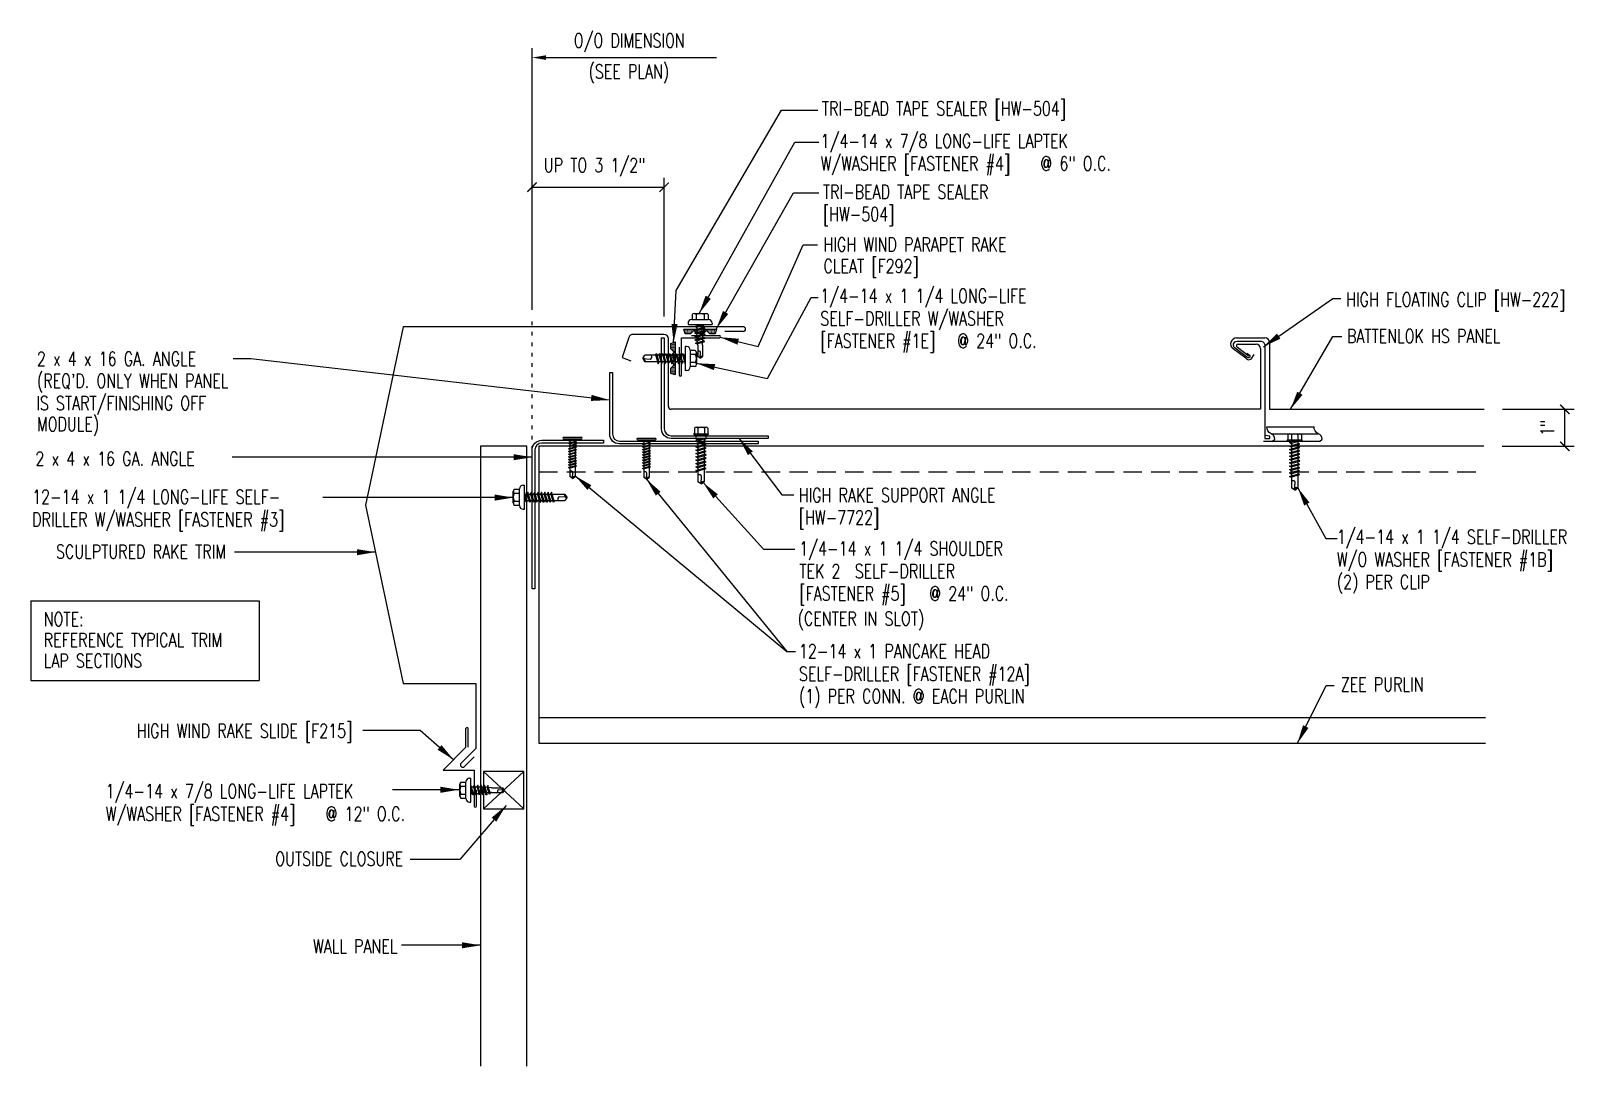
# Model space of a CAD drawing. Header units: inches. Extents: x 3.7 to 45.3, y 11.3 to 39.2.
import ezdxf
from ezdxf.enums import TextEntityAlignment as Align

# ---------------------------------------------------------------- set-up
doc = ezdxf.new("R2010")
doc.units = ezdxf.units.IN
doc.header["$MEASUREMENT"] = 0
doc.linetypes.add('ACAD_ISO07W100', pattern=[3, 0, -3])
doc.linetypes.add('HIDDEN', pattern=[0.375, 0.25, -0.125])
for name, color, linetype in [('clip', 5, 'Continuous'), ('CLO', 3, 'Continuous'), ('DIM', 2, 'Continuous'), ('FASTENER', 9, 'Continuous'), ('PANEL', 11, 'Continuous'), ('STLA', 10, 'Continuous'), ('TAPE', 8, 'Continuous'), ('TEXT', 2, 'Continuous'), ('TRIM', 6, 'Continuous')]:
    doc.layers.add(name, color=color, linetype=linetype)
doc.styles.add('TEXT1', font='ROMANS.shx', dxfattribs={"width": 0.75, "height": 0.375})
doc.dimstyles.new('DETAIL', dxfattribs={"dimscale": 4, "dimtxt": 0.375, "dimasz": 0.0625, "dimexe": 0.0625, "dimexo": 0.125, "dimgap": 0.0625, "dimtad": 1, "dimdec": 4, "dimzin": 3, "dimdsep": 46, "dimlunit": 4, "dimtxsty": 'TEXT1', "dimblk": 'ARCHTICK', "dimcen": 0.0625, "dimclrd": 7, "dimclre": 7, "dimclrt": 2, "dimadec": 0, "dimazin": 0, "dimtfac": 0.59375, "dimtdec": 4, "dimtmove": 0, "dimatfit": 3, "dimfxl": 0, "dimfrac": 2, "dimtolj": 1, "dimtzin": 3, "dimarcsym": 0})
doc.dimstyles.new('DETAIL$7', dxfattribs={"dimscale": 4, "dimtxt": 0.375, "dimasz": 0.125, "dimexe": 0.0625, "dimexo": 0.125, "dimgap": 0.0625, "dimtad": 1, "dimdec": 4, "dimzin": 3, "dimdsep": 46, "dimlunit": 4, "dimtxsty": 'TEXT1', "dimblk": 'ARCHTICK', "dimcen": 0.0625, "dimclrd": 7, "dimclre": 7, "dimclrt": 2, "dimadec": 0, "dimazin": 0, "dimtfac": 0.59375, "dimtdec": 4, "dimtmove": 2, "dimatfit": 3, "dimfxl": 0, "dimfrac": 2, "dimtolj": 1, "dimtzin": 3, "dimarcsym": 0})
doc.dimstyles.new('DETAIL$7$7', dxfattribs={"dimscale": 4, "dimtxt": 0.375, "dimasz": 0.125, "dimexe": 0.0625, "dimexo": 0.125, "dimgap": 0.0625, "dimtad": 1, "dimdec": 4, "dimzin": 3, "dimdsep": 46, "dimlunit": 4, "dimtxsty": 'TEXT1', "dimblk": 'ARCHTICK', "dimcen": 0.0625, "dimclrd": 7, "dimclre": 7, "dimclrt": 2, "dimadec": 0, "dimazin": 0, "dimtfac": 0.59375, "dimtdec": 4, "dimtmove": 2, "dimatfit": 3, "dimfxl": 0, "dimfrac": 2, "dimtolj": 1, "dimtzin": 3, "dimarcsym": 0})

msp = doc.modelspace()

# ---------------------------------------------------------------- texts
at = {"color": 2, "style": 'TEXT1', "width": 0.75}
msp.add_text('UP TO 3 1/2"', height=0.375, dxfattribs=at).set_placement((17.51649, 35.36026))
at = {"layer": 'TEXT', "style": 'TEXT1', "width": 0.75}
for s, p in [('TRI-BEAD TAPE SEALER [HW-504]', (25.00795, 36.88076)), ('TRI-BEAD TAPE SEALER', (25.03689, 34.63844)), ('[HW-504]', (25.03689, 34.03844)), ('HIGH WIND PARAPET RAKE', (25.05261, 33.22192)), ('CLEAT [F292]', (25.05261, 32.64003)), ('HIGH FLOATING CLIP [HW-222]', (39.13972, 31.73937)), ('BATTENLOK HS PANEL', (39.16103, 30.75396)), ('2 x 4 x 16 GA. ANGLE', (3.85538, 30.14217)), ("(REQ'D. ONLY WHEN PANEL", (3.85538, 29.54621)), ('IS START/FINISHING OFF', (3.83701, 28.947)), ('MODULE)', (3.85538, 28.37786)), ('2 x 4 x 16 GA. ANGLE', (3.81367, 27.45053)), ('HIGH RAKE SUPPORT ANGLE', (24.38562, 26.46521)), ('[HW-7722]', (24.38562, 25.86521)), ('1/4-14 x 1 1/4 SELF-DRILLER', (38.88712, 25.34317)), ('W/O WASHER [FASTENER #1B]', (38.88712, 24.73603)), ('(2) PER CLIP', (38.88712, 24.12889)), ('(CENTER IN SLOT)', (24.35646, 23.14095)), ('ZEE PURLIN', (38.99361, 21.36918))]:
    msp.add_text(s, height=0.375, dxfattribs=at).set_placement(p)
for s, p in [('SCULPTURED RAKE TRIM', (8.94912, 24.94591)), ('HIGH WIND RAKE SLIDE [F215]', (12.3556, 20.11665)), ('OUTSIDE CLOSURE', (13.72417, 16.66911)), ('WALL PANEL', (13.57104, 14.31374))]:
    msp.add_text(s, height=0.375, dxfattribs=at).set_placement(p, align=Align.RIGHT)
at = {"layer": 'TRIM', "color": 2, "style": 'TEXT1', "width": 0.75}
for s, p in [('O/O DIMENSION', (18.32296, 38.71543)), ('(SEE PLAN)', (18.72214, 37.88198))]:
    msp.add_text(s, height=0.375, dxfattribs=at).set_placement(p)

# ---------------------------------------------------------------- blocks, each defined once
blk = doc.blocks.new('*X2')
at = {"color": 0}
for p, q in [((-0.434, 0.135), (-0.434, 0.135)), ((-0.434, 0.123), (-0.434, 0.123)), ((-0.422, 0.141), (-0.422, 0.141)), ((-0.422, 0.129), (-0.422, 0.129)), ((-0.422, 0.117), (-0.422, 0.117)), ((-0.422, 0.105), (-0.422, 0.105)), ((-0.422, 0.094), (-0.422, 0.094)), ((-0.422, 0.082), (-0.422, 0.082)), ((-0.41, 0.135), (-0.41, 0.135)), ((-0.41, 0.123), (-0.41, 0.123)), ((-0.41, 0.111), (-0.41, 0.111)), ((-0.41, 0.1), (-0.41, 0.1)), ((-0.41, 0.088), (-0.41, 0.088)), ((-0.41, 0.076), (-0.41, 0.076)), ((-0.41, 0.064), (-0.41, 0.064)), ((-0.41, 0.053), (-0.41, 0.053)), ((-0.41, 0.041), (-0.41, 0.041)), ((-0.398, 0.141), (-0.398, 0.141)), ((-0.398, 0.129), (-0.398, 0.129)), ((-0.398, 0.117), (-0.398, 0.117)), ((-0.398, 0.105), (-0.398, 0.105)), ((-0.398, 0.094), (-0.398, 0.094)), ((-0.398, 0.082), (-0.398, 0.082)), ((-0.398, 0.07), (-0.398, 0.07)), ((-0.398, 0.059), (-0.398, 0.059)), ((-0.398, 0.047), (-0.398, 0.047)), ((-0.398, 0.035), (-0.398, 0.035)), ((-0.398, 0.023), (-0.398, 0.023)), ((-0.387, 0.135), (-0.387, 0.135)), ((-0.387, 0.123), (-0.387, 0.123)), ((-0.387, 0.111), (-0.387, 0.111)), ((-0.387, 0.1), (-0.387, 0.1)), ((-0.387, 0.088), (-0.387, 0.088)), ((-0.387, 0.076), (-0.387, 0.076)), ((-0.387, 0.064), (-0.387, 0.064)), ((-0.387, 0.053), (-0.387, 0.053)), ((-0.387, 0.041), (-0.387, 0.041)), ((-0.387, 0.029), (-0.387, 0.029)), ((-0.375, 0.141), (-0.375, 0.141)), ((-0.375, 0.129), (-0.375, 0.129)), ((-0.375, 0.117), (-0.375, 0.117)), ((-0.375, 0.105), (-0.375, 0.105)), ((-0.375, 0.094), (-0.375, 0.094)), ((-0.375, 0.082), (-0.375, 0.082)), ((-0.375, 0.07), (-0.375, 0.07)), ((-0.375, 0.059), (-0.375, 0.059)), ((-0.375, 0.047), (-0.375, 0.047)), ((-0.375, 0.035), (-0.375, 0.035)), ((-0.375, 0.023), (-0.375, 0.023)), ((-0.363, 0.135), (-0.363, 0.135)), ((-0.363, 0.123), (-0.363, 0.123)), ((-0.363, 0.111), (-0.363, 0.111)), ((-0.363, 0.1), (-0.363, 0.1)), ((-0.363, 0.088), (-0.363, 0.088)), ((-0.363, 0.076), (-0.363, 0.076)), ((-0.363, 0.064), (-0.363, 0.064)), ((-0.363, 0.053), (-0.363, 0.053)), ((-0.363, 0.041), (-0.363, 0.041)), ((-0.363, 0.029), (-0.363, 0.029)), ((-0.352, 0.141), (-0.352, 0.141)), ((-0.352, 0.129), (-0.352, 0.129)), ((-0.352, 0.117), (-0.352, 0.117)), ((-0.352, 0.105), (-0.352, 0.105)), ((-0.352, 0.094), (-0.352, 0.094)), ((-0.352, 0.082), (-0.352, 0.082)), ((-0.352, 0.07), (-0.352, 0.07)), ((-0.352, 0.059), (-0.352, 0.059)), ((-0.352, 0.047), (-0.352, 0.047)), ((-0.352, 0.035), (-0.352, 0.035)), ((-0.352, 0.023), (-0.352, 0.023)), ((-0.34, 0.135), (-0.34, 0.135)), ((-0.34, 0.123), (-0.34, 0.123)), ((-0.34, 0.111), (-0.34, 0.111)), ((-0.34, 0.1), (-0.34, 0.1)), ((-0.34, 0.088), (-0.34, 0.088)), ((-0.34, 0.076), (-0.34, 0.076)), ((-0.34, 0.064), (-0.34, 0.064)), ((-0.34, 0.053), (-0.34, 0.053)), ((-0.34, 0.041), (-0.34, 0.041)), ((-0.34, 0.029), (-0.34, 0.029)), ((-0.328, 0.141), (-0.328, 0.141)), ((-0.328, 0.129), (-0.328, 0.129)), ((-0.328, 0.117), (-0.328, 0.117)), ((-0.328, 0.105), (-0.328, 0.105)), ((-0.328, 0.094), (-0.328, 0.094)), ((-0.328, 0.082), (-0.328, 0.082)), ((-0.328, 0.07), (-0.328, 0.07)), ((-0.328, 0.059), (-0.328, 0.059)), ((-0.328, 0.047), (-0.328, 0.047)), ((-0.328, 0.035), (-0.328, 0.035)), ((-0.328, 0.023), (-0.328, 0.023)), ((-0.316, 0.135), (-0.316, 0.135)), ((-0.316, 0.123), (-0.316, 0.123)), ((-0.316, 0.111), (-0.316, 0.111)), ((-0.316, 0.1), (-0.316, 0.1)), ((-0.316, 0.088), (-0.316, 0.088)), ((-0.316, 0.076), (-0.316, 0.076)), ((-0.316, 0.064), (-0.316, 0.064)), ((-0.316, 0.053), (-0.316, 0.053)), ((-0.316, 0.041), (-0.316, 0.041)), ((-0.316, 0.029), (-0.316, 0.029)), ((-0.305, 0.141), (-0.305, 0.141)), ((-0.305, 0.129), (-0.305, 0.129)), ((-0.305, 0.117), (-0.305, 0.117)), ((-0.305, 0.105), (-0.305, 0.105)), ((-0.305, 0.094), (-0.305, 0.094)), ((-0.305, 0.082), (-0.305, 0.082)), ((-0.305, 0.07), (-0.305, 0.07)), ((-0.305, 0.059), (-0.305, 0.059)), ((-0.305, 0.047), (-0.305, 0.047)), ((-0.305, 0.035), (-0.305, 0.035)), ((-0.305, 0.023), (-0.305, 0.023)), ((-0.293, 0.135), (-0.293, 0.135)), ((-0.293, 0.123), (-0.293, 0.123)), ((-0.293, 0.111), (-0.293, 0.111)), ((-0.293, 0.1), (-0.293, 0.1)), ((-0.293, 0.088), (-0.293, 0.088)), ((-0.293, 0.076), (-0.293, 0.076)), ((-0.293, 0.064), (-0.293, 0.064)), ((-0.293, 0.053), (-0.293, 0.053)), ((-0.293, 0.041), (-0.293, 0.041)), ((-0.293, 0.029), (-0.293, 0.029)), ((-0.281, 0.141), (-0.281, 0.141)), ((-0.281, 0.129), (-0.281, 0.129)), ((-0.281, 0.117), (-0.281, 0.117)), ((-0.281, 0.105), (-0.281, 0.105)), ((-0.281, 0.094), (-0.281, 0.094)), ((-0.281, 0.082), (-0.281, 0.082)), ((-0.281, 0.07), (-0.281, 0.07)), ((-0.281, 0.059), (-0.281, 0.059)), ((-0.281, 0.047), (-0.281, 0.047)), ((-0.281, 0.035), (-0.281, 0.035)), ((-0.281, 0.023), (-0.281, 0.023)), ((-0.27, 0.135), (-0.27, 0.135)), ((-0.27, 0.123), (-0.27, 0.123)), ((-0.27, 0.111), (-0.27, 0.111)), ((-0.27, 0.1), (-0.27, 0.1)), ((-0.27, 0.088), (-0.27, 0.088)), ((-0.27, 0.076), (-0.27, 0.076)), ((-0.27, 0.064), (-0.27, 0.064)), ((-0.27, 0.053), (-0.27, 0.053)), ((-0.27, 0.041), (-0.27, 0.041)), ((-0.27, 0.029), (-0.27, 0.029)), ((-0.258, 0.141), (-0.258, 0.141)), ((-0.258, 0.129), (-0.258, 0.129)), ((-0.258, 0.117), (-0.258, 0.117)), ((-0.258, 0.105), (-0.258, 0.105)), ((-0.258, 0.094), (-0.258, 0.094)), ((-0.258, 0.082), (-0.258, 0.082)), ((-0.258, 0.07), (-0.258, 0.07)), ((-0.258, 0.059), (-0.258, 0.059)), ((-0.258, 0.047), (-0.258, 0.047)), ((-0.258, 0.035), (-0.258, 0.035)), ((-0.258, 0.023), (-0.258, 0.023)), ((-0.246, 0.135), (-0.246, 0.135)), ((-0.246, 0.123), (-0.246, 0.123)), ((-0.246, 0.111), (-0.246, 0.111)), ((-0.246, 0.1), (-0.246, 0.1)), ((-0.246, 0.088), (-0.246, 0.088)), ((-0.246, 0.076), (-0.246, 0.076)), ((-0.246, 0.064), (-0.246, 0.064)), ((-0.246, 0.053), (-0.246, 0.053)), ((-0.246, 0.041), (-0.246, 0.041)), ((-0.234, 0.141), (-0.234, 0.141)), ((-0.234, 0.129), (-0.234, 0.129)), ((-0.234, 0.117), (-0.234, 0.117)), ((-0.234, 0.105), (-0.234, 0.105)), ((-0.234, 0.094), (-0.234, 0.094)), ((-0.234, 0.082), (-0.234, 0.082)), ((-0.234, 0.07), (-0.234, 0.07)), ((-0.234, 0.059), (-0.234, 0.059)), ((-0.234, 0.047), (-0.234, 0.047)), ((-0.223, 0.135), (-0.223, 0.135)), ((-0.223, 0.123), (-0.223, 0.123)), ((-0.223, 0.111), (-0.223, 0.111)), ((-0.223, 0.1), (-0.223, 0.1)), ((-0.223, 0.088), (-0.223, 0.088)), ((-0.223, 0.076), (-0.223, 0.076)), ((-0.223, 0.064), (-0.223, 0.064)), ((-0.211, 0.141), (-0.211, 0.141)), ((-0.211, 0.129), (-0.211, 0.129)), ((-0.211, 0.117), (-0.211, 0.117)), ((-0.211, 0.105), (-0.211, 0.105)), ((-0.211, 0.094), (-0.211, 0.094)), ((-0.211, 0.082), (-0.211, 0.082)), ((-0.211, 0.07), (-0.211, 0.07)), ((-0.199, 0.135), (-0.199, 0.135)), ((-0.199, 0.123), (-0.199, 0.123)), ((-0.199, 0.111), (-0.199, 0.111)), ((-0.199, 0.1), (-0.199, 0.1)), ((-0.199, 0.088), (-0.199, 0.088)), ((-0.188, 0.141), (-0.188, 0.141)), ((-0.188, 0.129), (-0.188, 0.129)), ((-0.188, 0.117), (-0.188, 0.117)), ((-0.188, 0.105), (-0.188, 0.105)), ((-0.188, 0.094), (-0.188, 0.094)), ((-0.176, 0.135), (-0.176, 0.135)), ((-0.176, 0.123), (-0.176, 0.123)), ((-0.176, 0.111), (-0.176, 0.111)), ((-0.164, 0.141), (-0.164, 0.141)), ((-0.164, 0.129), (-0.164, 0.129)), ((-0.164, 0.117), (-0.164, 0.117)), ((-0.164, 0.105), (-0.164, 0.105)), ((-0.152, 0.135), (-0.152, 0.135)), ((-0.152, 0.123), (-0.152, 0.123)), ((-0.152, 0.111), (-0.152, 0.111)), ((-0.152, 0.1), (-0.152, 0.1)), ((-0.141, 0.141), (-0.141, 0.141)), ((-0.141, 0.129), (-0.141, 0.129)), ((-0.141, 0.117), (-0.141, 0.117)), ((-0.141, 0.105), (-0.141, 0.105)), ((-0.141, 0.094), (-0.141, 0.094)), ((-0.141, 0.082), (-0.141, 0.082)), ((-0.129, 0.135), (-0.129, 0.135)), ((-0.129, 0.123), (-0.129, 0.123)), ((-0.129, 0.111), (-0.129, 0.111)), ((-0.129, 0.1), (-0.129, 0.1)), ((-0.129, 0.088), (-0.129, 0.088)), ((-0.129, 0.076), (-0.129, 0.076)), ((-0.117, 0.141), (-0.117, 0.141)), ((-0.117, 0.129), (-0.117, 0.129)), ((-0.117, 0.117), (-0.117, 0.117)), ((-0.117, 0.105), (-0.117, 0.105)), ((-0.117, 0.094), (-0.117, 0.094)), ((-0.117, 0.082), (-0.117, 0.082)), ((-0.117, 0.07), (-0.117, 0.07)), ((-0.117, 0.059), (-0.117, 0.059)), ((-0.105, 0.135), (-0.105, 0.135)), ((-0.105, 0.123), (-0.105, 0.123)), ((-0.105, 0.111), (-0.105, 0.111)), ((-0.105, 0.1), (-0.105, 0.1)), ((-0.105, 0.088), (-0.105, 0.088)), ((-0.105, 0.076), (-0.105, 0.076)), ((-0.105, 0.064), (-0.105, 0.064)), ((-0.105, 0.053), (-0.105, 0.053)), ((-0.094, 0.141), (-0.094, 0.141)), ((-0.094, 0.129), (-0.094, 0.129)), ((-0.094, 0.117), (-0.094, 0.117)), ((-0.094, 0.105), (-0.094, 0.105)), ((-0.094, 0.094), (-0.094, 0.094)), ((-0.094, 0.082), (-0.094, 0.082)), ((-0.094, 0.07), (-0.094, 0.07)), ((-0.094, 0.059), (-0.094, 0.059)), ((-0.094, 0.047), (-0.094, 0.047)), ((-0.094, 0.035), (-0.094, 0.035)), ((-0.082, 0.135), (-0.082, 0.135)), ((-0.082, 0.123), (-0.082, 0.123)), ((-0.082, 0.111), (-0.082, 0.111)), ((-0.082, 0.1), (-0.082, 0.1)), ((-0.082, 0.088), (-0.082, 0.088)), ((-0.082, 0.076), (-0.082, 0.076)), ((-0.082, 0.064), (-0.082, 0.064)), ((-0.082, 0.053), (-0.082, 0.053)), ((-0.082, 0.041), (-0.082, 0.041)), ((-0.082, 0.029), (-0.082, 0.029)), ((-0.07, 0.141), (-0.07, 0.141)), ((-0.07, 0.129), (-0.07, 0.129)), ((-0.07, 0.117), (-0.07, 0.117)), ((-0.07, 0.105), (-0.07, 0.105)), ((-0.07, 0.094), (-0.07, 0.094)), ((-0.07, 0.082), (-0.07, 0.082)), ((-0.07, 0.07), (-0.07, 0.07)), ((-0.07, 0.059), (-0.07, 0.059)), ((-0.07, 0.047), (-0.07, 0.047)), ((-0.07, 0.035), (-0.07, 0.035)), ((-0.07, 0.023), (-0.07, 0.023)), ((-0.059, 0.135), (-0.059, 0.135)), ((-0.059, 0.123), (-0.059, 0.123)), ((-0.059, 0.111), (-0.059, 0.111)), ((-0.059, 0.1), (-0.059, 0.1)), ((-0.059, 0.088), (-0.059, 0.088)), ((-0.059, 0.076), (-0.059, 0.076)), ((-0.059, 0.064), (-0.059, 0.064)), ((-0.059, 0.053), (-0.059, 0.053)), ((-0.059, 0.041), (-0.059, 0.041)), ((-0.059, 0.029), (-0.059, 0.029)), ((-0.047, 0.141), (-0.047, 0.141)), ((-0.047, 0.129), (-0.047, 0.129)), ((-0.047, 0.117), (-0.047, 0.117)), ((-0.047, 0.105), (-0.047, 0.105)), ((-0.047, 0.094), (-0.047, 0.094)), ((-0.047, 0.082), (-0.047, 0.082)), ((-0.047, 0.07), (-0.047, 0.07)), ((-0.047, 0.059), (-0.047, 0.059)), ((-0.047, 0.047), (-0.047, 0.047)), ((-0.047, 0.035), (-0.047, 0.035)), ((-0.047, 0.023), (-0.047, 0.023)), ((-0.035, 0.135), (-0.035, 0.135)), ((-0.035, 0.123), (-0.035, 0.123)), ((-0.035, 0.111), (-0.035, 0.111)), ((-0.035, 0.1), (-0.035, 0.1)), ((-0.035, 0.088), (-0.035, 0.088)), ((-0.035, 0.076), (-0.035, 0.076)), ((-0.035, 0.064), (-0.035, 0.064)), ((-0.035, 0.053), (-0.035, 0.053)), ((-0.035, 0.041), (-0.035, 0.041)), ((-0.035, 0.029), (-0.035, 0.029)), ((-0.023, 0.141), (-0.023, 0.141)), ((-0.023, 0.129), (-0.023, 0.129)), ((-0.023, 0.117), (-0.023, 0.117)), ((-0.023, 0.105), (-0.023, 0.105)), ((-0.023, 0.094), (-0.023, 0.094)), ((-0.023, 0.082), (-0.023, 0.082)), ((-0.023, 0.07), (-0.023, 0.07)), ((-0.023, 0.059), (-0.023, 0.059)), ((-0.023, 0.047), (-0.023, 0.047)), ((-0.023, 0.035), (-0.023, 0.035)), ((-0.023, 0.023), (-0.023, 0.023)), ((-0.012, 0.135), (-0.012, 0.135)), ((-0.012, 0.123), (-0.012, 0.123)), ((-0.012, 0.111), (-0.012, 0.111)), ((-0.012, 0.1), (-0.012, 0.1)), ((-0.012, 0.088), (-0.012, 0.088)), ((-0.012, 0.076), (-0.012, 0.076)), ((-0.012, 0.064), (-0.012, 0.064)), ((-0.012, 0.053), (-0.012, 0.053)), ((-0.012, 0.041), (-0.012, 0.041)), ((-0.012, 0.029), (-0.012, 0.029)), ((0, 0.141), (0, 0.141)), ((0, 0.129), (0, 0.129)), ((0, 0.117), (0, 0.117)), ((0, 0.105), (0, 0.105)), ((0, 0.094), (0, 0.094)), ((0, 0.082), (0, 0.082)), ((0, 0.07), (0, 0.07)), ((0, 0.059), (0, 0.059)), ((0, 0.047), (0, 0.047)), ((0, 0.035), (0, 0.035)), ((0, 0.023), (0, 0.023)), ((0.012, 0.135), (0.012, 0.135)), ((0.012, 0.123), (0.012, 0.123)), ((0.012, 0.111), (0.012, 0.111)), ((0.012, 0.1), (0.012, 0.1)), ((0.012, 0.088), (0.012, 0.088)), ((0.012, 0.076), (0.012, 0.076)), ((0.012, 0.064), (0.012, 0.064)), ((0.012, 0.053), (0.012, 0.053)), ((0.012, 0.041), (0.012, 0.041)), ((0.012, 0.029), (0.012, 0.029)), ((0.023, 0.141), (0.023, 0.141)), ((0.023, 0.129), (0.023, 0.129)), ((0.023, 0.117), (0.023, 0.117)), ((0.023, 0.105), (0.023, 0.105)), ((0.023, 0.094), (0.023, 0.094)), ((0.023, 0.082), (0.023, 0.082)), ((0.023, 0.07), (0.023, 0.07)), ((0.023, 0.059), (0.023, 0.059)), ((0.023, 0.047), (0.023, 0.047)), ((0.023, 0.035), (0.023, 0.035)), ((0.023, 0.023), (0.023, 0.023)), ((0.035, 0.135), (0.035, 0.135)), ((0.035, 0.123), (0.035, 0.123)), ((0.035, 0.111), (0.035, 0.111)), ((0.035, 0.1), (0.035, 0.1)), ((0.035, 0.088), (0.035, 0.088)), ((0.035, 0.076), (0.035, 0.076)), ((0.035, 0.064), (0.035, 0.064)), ((0.035, 0.053), (0.035, 0.053)), ((0.035, 0.041), (0.035, 0.041)), ((0.035, 0.029), (0.035, 0.029)), ((0.047, 0.141), (0.047, 0.141)), ((0.047, 0.129), (0.047, 0.129)), ((0.047, 0.117), (0.047, 0.117)), ((0.047, 0.105), (0.047, 0.105)), ((0.047, 0.094), (0.047, 0.094)), ((0.047, 0.082), (0.047, 0.082)), ((0.047, 0.07), (0.047, 0.07)), ((0.047, 0.059), (0.047, 0.059)), ((0.047, 0.047), (0.047, 0.047)), ((0.047, 0.035), (0.047, 0.035)), ((0.047, 0.023), (0.047, 0.023)), ((0.059, 0.135), (0.059, 0.135)), ((0.059, 0.123), (0.059, 0.123)), ((0.059, 0.111), (0.059, 0.111)), ((0.059, 0.1), (0.059, 0.1)), ((0.059, 0.088), (0.059, 0.088)), ((0.059, 0.076), (0.059, 0.076)), ((0.059, 0.064), (0.059, 0.064)), ((0.059, 0.053), (0.059, 0.053)), ((0.059, 0.041), (0.059, 0.041)), ((0.059, 0.029), (0.059, 0.029)), ((0.07, 0.141), (0.07, 0.141)), ((0.07, 0.129), (0.07, 0.129)), ((0.07, 0.117), (0.07, 0.117)), ((0.07, 0.105), (0.07, 0.105)), ((0.07, 0.094), (0.07, 0.094)), ((0.07, 0.082), (0.07, 0.082)), ((0.07, 0.07), (0.07, 0.07)), ((0.07, 0.059), (0.07, 0.059)), ((0.07, 0.047), (0.07, 0.047)), ((0.07, 0.035), (0.07, 0.035)), ((0.07, 0.023), (0.07, 0.023)), ((0.082, 0.135), (0.082, 0.135)), ((0.082, 0.123), (0.082, 0.123)), ((0.082, 0.111), (0.082, 0.111)), ((0.082, 0.1), (0.082, 0.1)), ((0.082, 0.088), (0.082, 0.088)), ((0.082, 0.076), (0.082, 0.076)), ((0.082, 0.064), (0.082, 0.064)), ((0.082, 0.053), (0.082, 0.053)), ((0.082, 0.041), (0.082, 0.041)), ((0.082, 0.029), (0.082, 0.029)), ((0.094, 0.141), (0.094, 0.141)), ((0.094, 0.129), (0.094, 0.129)), ((0.094, 0.117), (0.094, 0.117)), ((0.094, 0.105), (0.094, 0.105)), ((0.094, 0.094), (0.094, 0.094)), ((0.094, 0.082), (0.094, 0.082)), ((0.094, 0.07), (0.094, 0.07)), ((0.094, 0.059), (0.094, 0.059)), ((0.094, 0.047), (0.094, 0.047)), ((0.094, 0.035), (0.094, 0.035)), ((0.105, 0.135), (0.105, 0.135)), ((0.105, 0.123), (0.105, 0.123)), ((0.105, 0.111), (0.105, 0.111)), ((0.105, 0.1), (0.105, 0.1)), ((0.105, 0.088), (0.105, 0.088)), ((0.105, 0.076), (0.105, 0.076)), ((0.105, 0.064), (0.105, 0.064)), ((0.105, 0.053), (0.105, 0.053)), ((0.117, 0.141), (0.117, 0.141)), ((0.117, 0.129), (0.117, 0.129)), ((0.117, 0.117), (0.117, 0.117)), ((0.117, 0.105), (0.117, 0.105)), ((0.117, 0.094), (0.117, 0.094)), ((0.117, 0.082), (0.117, 0.082)), ((0.117, 0.07), (0.117, 0.07)), ((0.117, 0.059), (0.117, 0.059)), ((0.129, 0.135), (0.129, 0.135)), ((0.129, 0.123), (0.129, 0.123)), ((0.129, 0.111), (0.129, 0.111)), ((0.129, 0.1), (0.129, 0.1)), ((0.129, 0.088), (0.129, 0.088)), ((0.129, 0.076), (0.129, 0.076)), ((0.141, 0.141), (0.141, 0.141)), ((0.141, 0.129), (0.141, 0.129)), ((0.141, 0.117), (0.141, 0.117)), ((0.141, 0.105), (0.141, 0.105)), ((0.141, 0.094), (0.141, 0.094)), ((0.141, 0.082), (0.141, 0.082)), ((0.152, 0.135), (0.152, 0.135)), ((0.152, 0.123), (0.152, 0.123)), ((0.152, 0.111), (0.152, 0.111)), ((0.152, 0.1), (0.152, 0.1)), ((0.164, 0.141), (0.164, 0.141)), ((0.164, 0.129), (0.164, 0.129)), ((0.164, 0.117), (0.164, 0.117)), ((0.164, 0.105), (0.164, 0.105)), ((0.176, 0.135), (0.176, 0.135)), ((0.176, 0.123), (0.176, 0.123)), ((0.176, 0.111), (0.176, 0.111)), ((0.188, 0.141), (0.188, 0.141)), ((0.188, 0.129), (0.188, 0.129)), ((0.188, 0.117), (0.188, 0.117)), ((0.188, 0.105), (0.188, 0.105)), ((0.188, 0.094), (0.188, 0.094)), ((0.199, 0.135), (0.199, 0.135)), ((0.199, 0.123), (0.199, 0.123)), ((0.199, 0.111), (0.199, 0.111)), ((0.199, 0.1), (0.199, 0.1)), ((0.199, 0.088), (0.199, 0.088)), ((0.211, 0.141), (0.211, 0.141)), ((0.211, 0.129), (0.211, 0.129)), ((0.211, 0.117), (0.211, 0.117)), ((0.211, 0.105), (0.211, 0.105)), ((0.211, 0.094), (0.211, 0.094)), ((0.211, 0.082), (0.211, 0.082)), ((0.211, 0.07), (0.211, 0.07)), ((0.223, 0.135), (0.223, 0.135)), ((0.223, 0.123), (0.223, 0.123)), ((0.223, 0.111), (0.223, 0.111)), ((0.223, 0.1), (0.223, 0.1)), ((0.223, 0.088), (0.223, 0.088)), ((0.223, 0.076), (0.223, 0.076)), ((0.223, 0.064), (0.223, 0.064)), ((0.234, 0.141), (0.234, 0.141)), ((0.234, 0.129), (0.234, 0.129)), ((0.234, 0.117), (0.234, 0.117)), ((0.234, 0.105), (0.234, 0.105)), ((0.234, 0.094), (0.234, 0.094)), ((0.234, 0.082), (0.234, 0.082)), ((0.234, 0.07), (0.234, 0.07)), ((0.234, 0.059), (0.234, 0.059)), ((0.234, 0.047), (0.234, 0.047)), ((0.246, 0.135), (0.246, 0.135)), ((0.246, 0.123), (0.246, 0.123)), ((0.246, 0.111), (0.246, 0.111)), ((0.246, 0.1), (0.246, 0.1)), ((0.246, 0.088), (0.246, 0.088)), ((0.246, 0.076), (0.246, 0.076)), ((0.246, 0.064), (0.246, 0.064)), ((0.246, 0.053), (0.246, 0.053)), ((0.246, 0.041), (0.246, 0.041)), ((0.258, 0.141), (0.258, 0.141)), ((0.258, 0.129), (0.258, 0.129)), ((0.258, 0.117), (0.258, 0.117)), ((0.258, 0.105), (0.258, 0.105)), ((0.258, 0.094), (0.258, 0.094)), ((0.258, 0.082), (0.258, 0.082)), ((0.258, 0.07), (0.258, 0.07)), ((0.258, 0.059), (0.258, 0.059)), ((0.258, 0.047), (0.258, 0.047)), ((0.258, 0.035), (0.258, 0.035)), ((0.258, 0.023), (0.258, 0.023)), ((0.27, 0.135), (0.27, 0.135)), ((0.27, 0.123), (0.27, 0.123)), ((0.27, 0.111), (0.27, 0.111)), ((0.27, 0.1), (0.27, 0.1)), ((0.27, 0.088), (0.27, 0.088)), ((0.27, 0.076), (0.27, 0.076)), ((0.27, 0.064), (0.27, 0.064)), ((0.27, 0.053), (0.27, 0.053)), ((0.27, 0.041), (0.27, 0.041)), ((0.27, 0.029), (0.27, 0.029)), ((0.281, 0.141), (0.281, 0.141)), ((0.281, 0.129), (0.281, 0.129)), ((0.281, 0.117), (0.281, 0.117)), ((0.281, 0.105), (0.281, 0.105)), ((0.281, 0.094), (0.281, 0.094)), ((0.281, 0.082), (0.281, 0.082)), ((0.281, 0.07), (0.281, 0.07)), ((0.281, 0.059), (0.281, 0.059)), ((0.281, 0.047), (0.281, 0.047)), ((0.281, 0.035), (0.281, 0.035)), ((0.281, 0.023), (0.281, 0.023)), ((0.293, 0.135), (0.293, 0.135)), ((0.293, 0.123), (0.293, 0.123)), ((0.293, 0.111), (0.293, 0.111)), ((0.293, 0.1), (0.293, 0.1)), ((0.293, 0.088), (0.293, 0.088)), ((0.293, 0.076), (0.293, 0.076)), ((0.293, 0.064), (0.293, 0.064)), ((0.293, 0.053), (0.293, 0.053)), ((0.293, 0.041), (0.293, 0.041)), ((0.293, 0.029), (0.293, 0.029)), ((0.305, 0.141), (0.305, 0.141)), ((0.305, 0.129), (0.305, 0.129)), ((0.305, 0.117), (0.305, 0.117)), ((0.305, 0.105), (0.305, 0.105)), ((0.305, 0.094), (0.305, 0.094)), ((0.305, 0.082), (0.305, 0.082)), ((0.305, 0.07), (0.305, 0.07)), ((0.305, 0.059), (0.305, 0.059)), ((0.305, 0.047), (0.305, 0.047)), ((0.305, 0.035), (0.305, 0.035)), ((0.305, 0.023), (0.305, 0.023)), ((0.316, 0.135), (0.316, 0.135)), ((0.316, 0.123), (0.316, 0.123)), ((0.316, 0.111), (0.316, 0.111)), ((0.316, 0.1), (0.316, 0.1)), ((0.316, 0.088), (0.316, 0.088)), ((0.316, 0.076), (0.316, 0.076)), ((0.316, 0.064), (0.316, 0.064)), ((0.316, 0.053), (0.316, 0.053)), ((0.316, 0.041), (0.316, 0.041)), ((0.316, 0.029), (0.316, 0.029)), ((0.328, 0.141), (0.328, 0.141)), ((0.328, 0.129), (0.328, 0.129)), ((0.328, 0.117), (0.328, 0.117)), ((0.328, 0.105), (0.328, 0.105)), ((0.328, 0.094), (0.328, 0.094)), ((0.328, 0.082), (0.328, 0.082)), ((0.328, 0.07), (0.328, 0.07)), ((0.328, 0.059), (0.328, 0.059)), ((0.328, 0.047), (0.328, 0.047)), ((0.328, 0.035), (0.328, 0.035)), ((0.328, 0.023), (0.328, 0.023)), ((0.34, 0.135), (0.34, 0.135)), ((0.34, 0.123), (0.34, 0.123)), ((0.34, 0.111), (0.34, 0.111)), ((0.34, 0.1), (0.34, 0.1)), ((0.34, 0.088), (0.34, 0.088)), ((0.34, 0.076), (0.34, 0.076)), ((0.34, 0.064), (0.34, 0.064)), ((0.34, 0.053), (0.34, 0.053)), ((0.34, 0.041), (0.34, 0.041)), ((0.34, 0.029), (0.34, 0.029)), ((0.352, 0.141), (0.352, 0.141)), ((0.352, 0.129), (0.352, 0.129)), ((0.352, 0.117), (0.352, 0.117)), ((0.352, 0.105), (0.352, 0.105)), ((0.352, 0.094), (0.352, 0.094)), ((0.352, 0.082), (0.352, 0.082)), ((0.352, 0.07), (0.352, 0.07)), ((0.352, 0.059), (0.352, 0.059)), ((0.352, 0.047), (0.352, 0.047)), ((0.352, 0.035), (0.352, 0.035)), ((0.352, 0.023), (0.352, 0.023)), ((0.363, 0.135), (0.363, 0.135)), ((0.363, 0.123), (0.363, 0.123)), ((0.363, 0.111), (0.363, 0.111)), ((0.363, 0.1), (0.363, 0.1)), ((0.363, 0.088), (0.363, 0.088)), ((0.363, 0.076), (0.363, 0.076)), ((0.363, 0.064), (0.363, 0.064)), ((0.363, 0.053), (0.363, 0.053)), ((0.363, 0.041), (0.363, 0.041)), ((0.363, 0.029), (0.363, 0.029)), ((0.375, 0.141), (0.375, 0.141)), ((0.375, 0.129), (0.375, 0.129)), ((0.375, 0.117), (0.375, 0.117)), ((0.375, 0.105), (0.375, 0.105)), ((0.375, 0.094), (0.375, 0.094)), ((0.375, 0.082), (0.375, 0.082)), ((0.375, 0.07), (0.375, 0.07)), ((0.375, 0.059), (0.375, 0.059)), ((0.375, 0.047), (0.375, 0.047)), ((0.375, 0.035), (0.375, 0.035)), ((0.375, 0.023), (0.375, 0.023)), ((0.387, 0.135), (0.387, 0.135)), ((0.387, 0.123), (0.387, 0.123)), ((0.387, 0.111), (0.387, 0.111)), ((0.387, 0.1), (0.387, 0.1)), ((0.387, 0.088), (0.387, 0.088)), ((0.387, 0.076), (0.387, 0.076)), ((0.387, 0.064), (0.387, 0.064)), ((0.387, 0.053), (0.387, 0.053)), ((0.387, 0.041), (0.387, 0.041)), ((0.387, 0.029), (0.387, 0.029)), ((0.398, 0.141), (0.398, 0.141)), ((0.398, 0.129), (0.398, 0.129)), ((0.398, 0.117), (0.398, 0.117)), ((0.398, 0.105), (0.398, 0.105)), ((0.398, 0.094), (0.398, 0.094)), ((0.398, 0.082), (0.398, 0.082)), ((0.398, 0.07), (0.398, 0.07)), ((0.398, 0.059), (0.398, 0.059)), ((0.398, 0.047), (0.398, 0.047)), ((0.398, 0.035), (0.398, 0.035)), ((0.398, 0.023), (0.398, 0.023)), ((0.41, 0.135), (0.41, 0.135)), ((0.41, 0.123), (0.41, 0.123)), ((0.41, 0.111), (0.41, 0.111)), ((0.41, 0.1), (0.41, 0.1)), ((0.41, 0.088), (0.41, 0.088)), ((0.41, 0.076), (0.41, 0.076)), ((0.41, 0.064), (0.41, 0.064)), ((0.41, 0.053), (0.41, 0.053)), ((0.41, 0.041), (0.41, 0.041)), ((0.422, 0.141), (0.422, 0.141)), ((0.422, 0.129), (0.422, 0.129)), ((0.422, 0.117), (0.422, 0.117)), ((0.422, 0.105), (0.422, 0.105)), ((0.422, 0.094), (0.422, 0.094)), ((0.422, 0.082), (0.422, 0.082)), ((0.434, 0.135), (0.434, 0.135)), ((0.434, 0.123), (0.434, 0.123))]:
    blk.add_line(p, q, dxfattribs=at)
blk = doc.blocks.new('MB_DBTAP')
at = {"layer": 'TAPE', "color": 9}
blk.add_lwpolyline([(-0.403, 0.018), (-0.442, 0.141), (0.442, 0.141), (0.403, 0.018), (0.26, 0.018), (0.17, 0.109), (0.079, 0.018), (0, 0.018), (-0.079, 0.018), (-0.17, 0.109), (-0.26, 0.018)], close=True, dxfattribs=at)
at = {"layer": 'TAPE', "color": 251}
blk.add_blockref('*X2', (0, 0), dxfattribs=at)
blk = doc.blocks.new('MB_DW3')
at = {"layer": 'FASTENER'}
for p, q in [((-0.324, 0.071), (-0.324, 0.037)), ((-0.324, 0.037), (0.324, 0.037)), ((-0.224, 0.171), (0.215, 0.171)), ((-0.215, 0.305), (-0.215, 0.171)), ((-0.161, 0.337), (0.161, 0.337)), ((-0.139, -0.016), (0.046, 0.037)), ((-0.107, 0.305), (-0.107, 0.171)), ((-0.104, -0.036), (0.139, 0.033)), ((-0.086, 0.037), (0.086, 0.037)), ((-0.086, 0.037), (-0.086, -0.001)), ((0.086, 0.037), (0.133, 0.037)), ((0.086, 0.018), (0.086, -0.042)), ((0.107, 0.305), (0.107, 0.171)), ((0.139, 0.033), (0.133, 0.037)), ((0.215, 0.305), (0.215, 0.171)), ((0.324, 0.071), (0.324, 0.037)), ((-0.104, -0.036), (-0.139, -0.016)), ((-0.139, -0.107), (0.104, -0.038)), ((-0.104, -0.127), (-0.139, -0.107)), ((-0.139, -0.198), (0.104, -0.128)), ((-0.104, -0.218), (-0.139, -0.198)), ((-0.139, -0.289), (0.104, -0.219)), ((-0.104, -0.309), (-0.139, -0.289)), ((-0.139, -0.38), (0.104, -0.31)), ((-0.104, -0.4), (-0.139, -0.38)), ((-0.139, -0.47), (0.104, -0.401)), ((-0.104, -0.127), (0.139, -0.058)), ((-0.104, -0.218), (0.139, -0.149)), ((-0.104, -0.309), (0.139, -0.239)), ((-0.104, -0.4), (0.139, -0.33)), ((-0.086, -0.031), (-0.086, -0.092)), ((-0.086, -0.122), (-0.086, -0.183)), ((-0.086, -0.213), (-0.086, -0.274)), ((-0.086, -0.304), (-0.086, -0.364)), ((-0.086, -0.395), (-0.086, -0.455)), ((0.086, -0.073), (0.086, -0.133)), ((0.086, -0.164), (0.086, -0.224)), ((0.086, -0.255), (0.086, -0.315)), ((0.086, -0.345), (0.086, -0.406)), ((0.139, -0.058), (0.104, -0.038)), ((0.139, -0.149), (0.104, -0.128)), ((0.139, -0.239), (0.104, -0.219)), ((0.139, -0.33), (0.104, -0.31)), ((0.139, -0.421), (0.104, -0.401)), ((-0.104, -0.491), (-0.139, -0.47)), ((-0.139, -0.561), (0.104, -0.492)), ((-0.104, -0.581), (-0.139, -0.561)), ((-0.139, -0.652), (0.104, -0.583)), ((-0.104, -0.672), (-0.139, -0.652)), ((-0.139, -0.743), (0.104, -0.674)), ((-0.104, -0.763), (-0.139, -0.743)), ((-0.104, -0.491), (0.139, -0.421)), ((-0.104, -0.581), (0.139, -0.512)), ((-0.104, -0.672), (0.139, -0.603)), ((-0.104, -0.763), (0.139, -0.694)), ((-0.086, -0.486), (-0.086, -0.546)), ((-0.086, -0.577), (-0.086, -0.637)), ((-0.086, -0.667), (-0.086, -0.728)), ((-0.086, -0.758), (-0.086, -1.05)), ((0.086, -0.436), (0.086, -0.497)), ((0.086, -0.527), (0.086, -0.588)), ((0.086, -0.618), (0.086, -0.679)), ((0.086, -0.709), (0.086, -1.05)), ((0.139, -0.512), (0.104, -0.492)), ((0.139, -0.603), (0.104, -0.583)), ((0.139, -0.694), (0.104, -0.674)), ((0, -1.111), (-0.086, -1.05)), ((-0.002, -1.095), (0.014, -0.909)), ((0, -1.111), (0.086, -1.05))]:
    blk.add_line(p, q, dxfattribs=at)
for centre, radius, start, end in [((-0.224, 0.071), 0.1, 90, 180), ((-0.161, 0.274), 0.0628, 29.8754, 150.1246), ((0, 0.141), 0.196, 56.9974, 123.0026), ((0.161, 0.274), 0.0628, 29.8754, 150.1246), ((0.224, 0.071), 0.1, 0, 90), ((-0.046, -0.921), 0.0615, 11.1445, 130.906), ((0.054, -1.097), 0.0563, 55.4585, 194.8454)]:
    blk.add_arc(centre, radius, start, end, dxfattribs=at)
blk = doc.blocks.new('MB_DW4')
at = {"layer": 'FASTENER'}
for p, q in [((-0.326, 0.071), (-0.326, 0.037)), ((-0.326, 0.037), (0.322, 0.037)), ((-0.226, 0.171), (0.214, 0.171)), ((-0.217, 0.305), (-0.217, 0.171)), ((-0.163, 0.337), (0.159, 0.337)), ((-0.141, -0.014), (0.037, 0.037)), ((-0.108, 0.305), (-0.108, 0.171)), ((-0.105, -0.034), (0.137, 0.035)), ((-0.088, 0.037), (-0.088, 0.001)), ((-0.088, 0.037), (0.085, 0.037)), ((0.085, 0.037), (0.134, 0.037)), ((0.085, 0.02), (0.085, -0.041)), ((0.105, 0.305), (0.105, 0.171)), ((0.137, 0.035), (0.134, 0.037)), ((0.214, 0.305), (0.214, 0.171)), ((0.322, 0.071), (0.322, 0.037)), ((-0.105, -0.034), (-0.141, -0.014)), ((-0.141, -0.105), (0.102, -0.036)), ((-0.105, -0.125), (-0.141, -0.105)), ((-0.141, -0.196), (0.102, -0.127)), ((-0.105, -0.216), (-0.141, -0.196)), ((-0.141, -0.287), (0.102, -0.217)), ((-0.105, -0.307), (-0.141, -0.287)), ((-0.141, -0.378), (0.102, -0.308)), ((-0.105, -0.398), (-0.141, -0.378)), ((-0.122, -0.463), (0.089, -0.403)), ((-0.105, -0.125), (0.137, -0.056)), ((-0.105, -0.216), (0.137, -0.147)), ((-0.105, -0.307), (0.137, -0.238)), ((-0.105, -0.398), (0.137, -0.328)), ((-0.088, -0.029), (-0.088, -0.09)), ((-0.088, -0.12), (-0.088, -0.181)), ((-0.084, -0.27), (-0.088, -0.211)), ((-0.078, -0.36), (-0.082, -0.3)), ((-0.071, -0.449), (-0.075, -0.389)), ((0.071, -0.408), (0.075, -0.346)), ((0.077, -0.315), (0.082, -0.253)), ((0.084, -0.223), (0.085, -0.211)), ((0.085, -0.071), (0.085, -0.131)), ((0.085, -0.162), (0.085, -0.211)), ((0.124, -0.423), (0.089, -0.403)), ((0.137, -0.056), (0.102, -0.036)), ((0.137, -0.147), (0.102, -0.127)), ((0.137, -0.238), (0.102, -0.217)), ((0.137, -0.328), (0.102, -0.308)), ((-0.086, -0.483), (-0.122, -0.463)), ((-0.086, -0.483), (0.124, -0.423)), ((-0.066, -0.516), (-0.069, -0.478)), ((-0.066, -0.516), (-0.066, -0.82)), ((-0.002, -0.866), (-0.066, -0.82)), ((-0.003, -0.854), (0.009, -0.714)), ((-0.002, -0.866), (0.063, -0.82)), ((0.063, -0.515), (0.068, -0.439)), ((0.063, -0.516), (0.063, -0.82))]:
    blk.add_line(p, q, dxfattribs=at)
for centre, radius, start, end in [((-0.226, 0.071), 0.1, 90, 180), ((-0.163, 0.274), 0.0628, 29.8754, 150.1246), ((-0.002, 0.141), 0.196, 56.9974, 123.0026), ((0.159, 0.274), 0.0628, 29.8754, 150.1246), ((0.222, 0.071), 0.1, 0, 90), ((-0.036, -0.723), 0.0461, 11.1445, 130.906), ((0.039, -0.855), 0.0422, 55.4585, 194.8454), ((0.073, -0.516), 0.01, 175.9484, 180)]:
    blk.add_arc(centre, radius, start, end, dxfattribs=at)
blk = doc.blocks.new('sd22')
at = {"layer": 'FASTENER'}
for p, q in [((-0.193, 0.055), (0.193, 0.055)), ((-0.193, 0.037), (0.193, 0.037)), ((-0.181, 0.204), (-0.181, 0.055)), ((-0.181, 0.055), (0.181, 0.055)), ((-0.139, 0.037), (-0.139, -0.082)), ((-0.135, 0.23), (0.135, 0.23)), ((-0.089, 0.204), (-0.089, 0.055)), ((0.089, 0.204), (0.089, 0.055)), ((0.139, -0.082), (0.139, 0.037)), ((0.181, 0.204), (0.181, 0.055)), ((-0.139, -0.114), (-0.025, -0.082)), ((-0.139, -0.082), (0.139, -0.082)), ((-0.104, -0.134), (-0.139, -0.114)), ((-0.139, -0.205), (0.104, -0.136)), ((-0.104, -0.225), (-0.139, -0.205)), ((-0.139, -0.296), (0.104, -0.227)), ((-0.104, -0.316), (-0.139, -0.296)), ((-0.139, -0.387), (0.104, -0.318)), ((-0.104, -0.407), (-0.139, -0.387)), ((-0.139, -0.478), (0.104, -0.408)), ((-0.104, -0.134), (0.081, -0.082)), ((-0.104, -0.225), (0.139, -0.156)), ((-0.104, -0.316), (0.139, -0.247)), ((-0.104, -0.407), (0.139, -0.338)), ((-0.086, -0.082), (-0.086, -0.099)), ((-0.086, -0.129), (-0.086, -0.19)), ((-0.086, -0.22), (-0.086, -0.281)), ((-0.086, -0.311), (-0.086, -0.372)), ((-0.086, -0.402), (-0.086, -0.463)), ((0.086, -0.082), (0.086, -0.141)), ((0.086, -0.171), (0.086, -0.232)), ((0.086, -0.262), (0.086, -0.322)), ((0.086, -0.353), (0.086, -0.413)), ((0.139, -0.156), (0.104, -0.136)), ((0.139, -0.247), (0.104, -0.227)), ((0.139, -0.338), (0.104, -0.318)), ((0.139, -0.429), (0.104, -0.408)), ((-0.104, -0.498), (-0.139, -0.478)), ((-0.139, -0.569), (0.104, -0.499)), ((-0.104, -0.589), (-0.139, -0.569)), ((-0.139, -0.66), (0.104, -0.59)), ((-0.104, -0.68), (-0.139, -0.66)), ((-0.139, -0.75), (0.104, -0.681)), ((-0.104, -0.771), (-0.139, -0.75)), ((-0.139, -0.841), (0.104, -0.772)), ((-0.104, -0.498), (0.139, -0.429)), ((-0.104, -0.589), (0.139, -0.519)), ((-0.104, -0.68), (0.139, -0.61)), ((-0.104, -0.771), (0.139, -0.701)), ((-0.104, -0.861), (0.139, -0.792)), ((-0.086, -0.493), (-0.086, -0.554)), ((-0.086, -0.584), (-0.086, -0.644)), ((-0.086, -0.675), (-0.086, -0.735)), ((-0.086, -0.766), (-0.086, -0.826)), ((0.086, -0.444), (0.086, -0.504)), ((0.086, -0.535), (0.086, -0.595)), ((0.086, -0.625), (0.086, -0.686)), ((0.086, -0.716), (0.086, -0.777)), ((0.086, -0.807), (0.086, -0.868)), ((0.139, -0.519), (0.104, -0.499)), ((0.139, -0.61), (0.104, -0.59)), ((0.139, -0.701), (0.104, -0.681)), ((0.139, -0.792), (0.104, -0.772)), ((-0.104, -0.861), (-0.139, -0.841)), ((-0.139, -0.932), (0.104, -0.863)), ((-0.104, -0.952), (-0.139, -0.932)), ((-0.104, -0.952), (0.139, -0.883)), ((-0.086, -0.857), (-0.086, -0.917)), ((-0.086, -0.947), (-0.086, -1.239)), ((0, -1.3), (-0.086, -1.239)), ((-0.002, -1.285), (0.014, -1.098)), ((0, -1.3), (0.086, -1.239)), ((0.086, -0.898), (0.086, -1.239)), ((0.139, -0.883), (0.104, -0.863))]:
    blk.add_line(p, q, dxfattribs=at)
for centre, radius, start, end in [((-0.193, 0.046), 0.00894, 90, 270), ((-0.135, 0.178), 0.0527, 29.8754, 150.1246), ((0, 0.066), 0.164, 56.9974, 123.0026), ((0.135, 0.178), 0.0527, 29.8754, 150.1246), ((0.193, 0.046), 0.00894, 270, 90), ((-0.046, -1.11), 0.0615, 11.1445, 130.906), ((0.054, -1.286), 0.0563, 55.4585, 194.8454)]:
    blk.add_arc(centre, radius, start, end, dxfattribs=at)
blk = doc.blocks.new('FD-F5')
at = {"layer": 'TEXT', "style": 'TEXT1', "width": 0.75}
for s, p in [('1/4-14 x 1 1/4 SHOULDER', (0.005, -0.041)), ('TEK 2  SELF-DRILLER', (0.005, -0.193)), ('[FASTENER #5]', (0.005, -0.344))]:
    blk.add_text(s, height=0.09375, dxfattribs=at).set_placement(p)
blk.add_attdef('(QUANTITY)', (0.879, -0.344), '', height=0.0938, dxfattribs=at)
at = {"layer": 'TEXT', "style": 'TEXT1', "flags": 1}
for tag, p in [('Color', (0.053, -0.546)), ('Calc', (0.053, -0.546)), ('OPT1', (0.053, -0.546)), ('Opt2', (0.053, -0.546)), ('Opt3', (0.053, -0.546)), ('Description', (0.053, -0.546)), ('Multiple', (0.053, -0.546)), ('Part', (0.053, -0.546)), ('Spare1', (0.053, -0.734)), ('Spare2', (0.053, -0.734)), ('Spare3', (0.053, -0.734)), ('Spare4', (0.053, -0.734)), ('Spare5', (0.053, -0.734)), ('Spare6', (0.053, -0.734)), ('Spare7', (0.053, -0.734)), ('Spare8', (0.053, -0.734)), ('Spare9', (0.053, -0.734)), ('Spare10', (0.053, -0.734))]:
    blk.add_attdef(tag, p, '', height=0.0938, dxfattribs=at)
blk = doc.blocks.new('FD-F1e')
at = {"layer": 'TEXT', "style": 'TEXT1', "width": 0.75}
for s, p in [('1/4-14 x 1 1/4 LONG-LIFE', (0.005, -0.041)), ('SELF-DRILLER W/WASHER', (0.005, -0.193)), ('[FASTENER #1E]', (0.005, -0.344))]:
    blk.add_text(s, height=0.09375, dxfattribs=at).set_placement(p)
blk.add_attdef('(QUANTITY)', (0.926, -0.344), '', height=0.0938, dxfattribs=at)
at = {"layer": 'TEXT', "style": 'TEXT1', "flags": 1}
for tag, p in [('Color', (0.024, -0.534)), ('Calc', (0.024, -0.534)), ('Opt1', (0.024, -0.534)), ('Opt2', (0.024, -0.534)), ('Opt3', (0.024, -0.534)), ('Description', (0.024, -0.534)), ('Multiple', (0.024, -0.534)), ('Part', (0.024, -0.534)), ('Spare1', (0.024, -0.721)), ('Spare2', (0.024, -0.721)), ('Spare3', (0.024, -0.721)), ('Spare4', (0.024, -0.721)), ('Spare5', (0.024, -0.721)), ('Spare6', (0.024, -0.721)), ('Spare7', (0.024, -0.721)), ('Spare8', (0.024, -0.721)), ('Spare9', (0.024, -0.721)), ('Spare10', (0.024, -0.721))]:
    blk.add_attdef(tag, p, '', height=0.0938, dxfattribs=at)
blk = doc.blocks.new('fz5')
at = {"layer": 'FASTENER'}
for p, q in [((-0.326, 0.071), (-0.326, 0.037)), ((-0.326, 0.037), (0.322, 0.037)), ((-0.226, 0.171), (0.214, 0.171)), ((-0.217, 0.305), (-0.217, 0.171)), ((-0.163, 0.337), (0.159, 0.337)), ((-0.141, -0.014), (0.037, 0.037)), ((-0.108, 0.305), (-0.108, 0.171)), ((-0.105, -0.034), (0.137, 0.035)), ((-0.088, 0.037), (-0.088, 0.001)), ((-0.088, 0.037), (0.085, 0.037)), ((0.085, 0.037), (0.134, 0.037)), ((0.085, 0.02), (0.085, -0.041)), ((0.105, 0.305), (0.105, 0.171)), ((0.137, 0.035), (0.134, 0.037)), ((0.214, 0.305), (0.214, 0.171)), ((0.322, 0.071), (0.322, 0.037)), ((-0.105, -0.034), (-0.141, -0.014)), ((-0.141, -0.105), (0.102, -0.036)), ((-0.105, -0.125), (-0.141, -0.105)), ((-0.141, -0.196), (0.102, -0.127)), ((-0.105, -0.216), (-0.141, -0.196)), ((-0.141, -0.287), (0.102, -0.217)), ((-0.105, -0.307), (-0.141, -0.287)), ((-0.141, -0.378), (0.102, -0.308)), ((-0.105, -0.398), (-0.141, -0.378)), ((-0.122, -0.463), (0.089, -0.403)), ((-0.105, -0.125), (0.137, -0.056)), ((-0.105, -0.216), (0.137, -0.147)), ((-0.105, -0.307), (0.137, -0.238)), ((-0.105, -0.398), (0.137, -0.328)), ((-0.088, -0.029), (-0.088, -0.09)), ((-0.088, -0.12), (-0.088, -0.181)), ((-0.084, -0.27), (-0.088, -0.211)), ((-0.078, -0.36), (-0.082, -0.3)), ((-0.071, -0.449), (-0.075, -0.389)), ((0.071, -0.408), (0.075, -0.346)), ((0.077, -0.315), (0.082, -0.253)), ((0.084, -0.223), (0.085, -0.211)), ((0.085, -0.071), (0.085, -0.131)), ((0.085, -0.162), (0.085, -0.211)), ((0.124, -0.423), (0.089, -0.403)), ((0.137, -0.056), (0.102, -0.036)), ((0.137, -0.147), (0.102, -0.127)), ((0.137, -0.238), (0.102, -0.217)), ((0.137, -0.328), (0.102, -0.308)), ((-0.086, -0.483), (-0.122, -0.463)), ((-0.086, -0.483), (0.124, -0.423)), ((-0.066, -0.516), (-0.069, -0.478)), ((-0.066, -0.516), (-0.066, -0.82)), ((-0.002, -0.866), (-0.066, -0.82)), ((-0.003, -0.854), (0.009, -0.714)), ((-0.002, -0.866), (0.063, -0.82)), ((0.063, -0.515), (0.068, -0.439)), ((0.063, -0.516), (0.063, -0.82))]:
    blk.add_line(p, q, dxfattribs=at)
for centre, radius, start, end in [((-0.226, 0.071), 0.1, 90, 180), ((-0.163, 0.274), 0.0628, 29.8754, 150.1246), ((-0.002, 0.141), 0.196, 56.9974, 123.0026), ((0.159, 0.274), 0.0628, 29.8754, 150.1246), ((0.222, 0.071), 0.1, 0, 90), ((-0.036, -0.723), 0.0461, 11.1445, 130.906), ((0.039, -0.855), 0.0422, 55.4585, 194.8454), ((0.073, -0.516), 0.01, 175.9484, 180)]:
    blk.add_arc(centre, radius, start, end, dxfattribs=at)
blk = doc.blocks.new('FD-F4')
at = {"layer": 'TEXT', "style": 'TEXT1', "width": 0.75}
for s, p in [('1/4-14 x 7/8 LONG-LIFE LAPTEK', (0.005, -0.041)), ('W/WASHER [FASTENER #4]', (0.005, -0.193))]:
    blk.add_text(s, height=0.09375, dxfattribs=at).set_placement(p)
blk.add_attdef('(QUANTITY)', (1.485, -0.193), '', height=0.0938, dxfattribs=at)
at = {"layer": 'TEXT', "style": 'TEXT1', "flags": 1}
for tag, p in [('Color', (0.062, -0.435)), ('Calc', (0.062, -0.435)), ('Opt1', (0.062, -0.435)), ('Opt2', (0.062, -0.435)), ('Opt3', (0.062, -0.435)), ('Description', (0.062, -0.435)), ('Multiple', (0.062, -0.435)), ('Part', (0.062, -0.435)), ('Spare1', (0.062, -0.622)), ('Spare2', (0.062, -0.622)), ('Spare3', (0.062, -0.622)), ('Spare4', (0.062, -0.622)), ('Spare5', (0.062, -0.622)), ('Spare6', (0.062, -0.622)), ('Spare7', (0.062, -0.622)), ('Spare8', (0.062, -0.622)), ('Spare9', (0.062, -0.622)), ('Spare10', (0.062, -0.622))]:
    blk.add_attdef(tag, p, '', height=0.0938, dxfattribs=at)
blk = doc.blocks.new('sd5')
at = {"layer": 'FASTENER'}
for p, q in [((-0.24, 0.082), (0.24, 0.082)), ((-0.24, 0.037), (0.24, 0.037)), ((-0.111, -0.005), (0.037, 0.037)), ((-0.083, -0.021), (0.111, 0.034)), ((-0.069, 0.037), (0.069, 0.037)), ((-0.069, 0.037), (-0.069, 0.007)), ((0.069, 0.037), (0.106, 0.037)), ((0.069, 0.022), (0.069, -0.027)), ((0.111, 0.034), (0.106, 0.037)), ((-0.083, -0.021), (-0.111, -0.005)), ((-0.111, -0.078), (0.083, -0.023)), ((-0.083, -0.094), (-0.111, -0.078)), ((-0.111, -0.151), (0.083, -0.095)), ((-0.083, -0.167), (-0.111, -0.151)), ((-0.111, -0.224), (0.083, -0.168)), ((-0.083, -0.24), (-0.111, -0.224)), ((-0.111, -0.296), (0.083, -0.241)), ((-0.083, -0.312), (-0.111, -0.296)), ((-0.111, -0.369), (0.083, -0.314)), ((-0.083, -0.385), (-0.111, -0.369)), ((-0.111, -0.442), (0.083, -0.386)), ((-0.083, -0.094), (0.111, -0.039)), ((-0.083, -0.167), (0.111, -0.111)), ((-0.083, -0.24), (0.111, -0.184)), ((-0.083, -0.312), (0.111, -0.257)), ((-0.083, -0.385), (0.111, -0.33)), ((-0.083, -0.458), (0.111, -0.402)), ((-0.069, -0.018), (-0.069, -0.066)), ((-0.069, -0.09), (-0.069, -0.139)), ((-0.069, -0.163), (-0.069, -0.211)), ((-0.069, -0.236), (-0.069, -0.284)), ((-0.069, -0.308), (-0.069, -0.357)), ((-0.069, -0.381), (-0.069, -0.43)), ((0.069, -0.051), (0.069, -0.099)), ((0.069, -0.124), (0.069, -0.172)), ((0.069, -0.196), (0.069, -0.245)), ((0.069, -0.269), (0.069, -0.317)), ((0.069, -0.342), (0.069, -0.39)), ((0.069, -0.414), (0.069, -0.463)), ((0.111, -0.039), (0.083, -0.023)), ((0.111, -0.111), (0.083, -0.095)), ((0.111, -0.184), (0.083, -0.168)), ((0.111, -0.257), (0.083, -0.241)), ((0.111, -0.33), (0.083, -0.314)), ((0.111, -0.402), (0.083, -0.386)), ((-0.083, -0.458), (-0.111, -0.442)), ((-0.111, -0.514), (0.083, -0.459)), ((-0.083, -0.53), (-0.111, -0.514)), ((-0.111, -0.587), (0.083, -0.532)), ((-0.083, -0.603), (-0.111, -0.587)), ((-0.111, -0.66), (0.083, -0.604)), ((-0.083, -0.676), (-0.111, -0.66)), ((-0.111, -0.733), (0.083, -0.677)), ((-0.083, -0.749), (-0.111, -0.733)), ((-0.083, -0.53), (0.111, -0.475)), ((-0.083, -0.603), (0.111, -0.548)), ((-0.083, -0.676), (0.111, -0.62)), ((-0.083, -0.749), (0.111, -0.693)), ((-0.069, -0.454), (-0.069, -0.502)), ((-0.069, -0.527), (-0.069, -0.575)), ((-0.069, -0.599), (-0.069, -0.648)), ((-0.069, -0.672), (-0.069, -0.72)), ((-0.069, -0.745), (-0.069, -0.978)), ((0.069, -0.487), (0.069, -0.536)), ((0.069, -0.56), (0.069, -0.608)), ((0.069, -0.633), (0.069, -0.681)), ((0.069, -0.705), (0.069, -0.978)), ((0.111, -0.475), (0.083, -0.459)), ((0.111, -0.548), (0.083, -0.532)), ((0.111, -0.62), (0.083, -0.604)), ((0.111, -0.693), (0.083, -0.677)), ((0, -1.027), (-0.069, -0.978)), ((-0.001, -1.014), (0.011, -0.865)), ((0, -1.027), (0.069, -0.978))]:
    blk.add_line(p, q, dxfattribs=at)
for centre, radius, start, end in [((-0.238, 0.06), 0.0227, 94.6639, 265.3361), ((0.238, 0.06), 0.0227, 274.6639, 85.3361), ((-0.037, -0.875), 0.0492, 11.1445, 130.906), ((0.044, -1.015), 0.045, 55.4585, 194.8454)]:
    blk.add_arc(centre, radius, start, end, dxfattribs=at)
blk = doc.blocks.new('FD-F12a')
at = {"layer": 'TEXT', "style": 'TEXT1', "width": 0.75}
for s, p in [('12-14 x 1 PANCAKE HEAD', (0.005, -0.041)), ('SELF-DRILLER [FASTENER #12A]', (0.005, -0.193))]:
    blk.add_text(s, height=0.09375, dxfattribs=at).set_placement(p)
blk.add_attdef('(QUANTITY)', (0.005, -0.344), '', height=0.0938, dxfattribs=at)
at = {"layer": 'TEXT', "style": 'TEXT1', "flags": 1}
for tag, p in [('Color', (0.055, -0.519)), ('Calc', (0.055, -0.519)), ('Opt1', (0.055, -0.519)), ('Opt2', (0.055, -0.519)), ('Opt3', (0.055, -0.519)), ('Description', (0.055, -0.519)), ('Multiple', (0.055, -0.519)), ('Part', (0.055, -0.519)), ('Spare1', (0.055, -0.707)), ('Spare2', (0.055, -0.707)), ('Spare3', (0.055, -0.707)), ('Spare4', (0.055, -0.707)), ('Spare5', (0.055, -0.707)), ('Spare6', (0.055, -0.707)), ('Spare7', (0.055, -0.707)), ('Spare8', (0.055, -0.707)), ('Spare9', (0.055, -0.707)), ('Spare10', (0.055, -0.707))]:
    blk.add_attdef(tag, p, '', height=0.0938, dxfattribs=at)
blk = doc.blocks.new('sd21')
at = {"layer": 'FASTENER'}
for p, q in [((-0.193, 0.055), (0.193, 0.055)), ((-0.193, 0.037), (0.193, 0.037)), ((-0.181, 0.194), (-0.181, 0.055)), ((-0.181, 0.055), (0.181, 0.055)), ((-0.139, -0.016), (0.046, 0.037)), ((-0.135, 0.22), (0.135, 0.22)), ((-0.104, -0.036), (0.139, 0.033)), ((-0.089, 0.194), (-0.089, 0.055)), ((-0.086, 0.037), (0.086, 0.037)), ((-0.086, 0.037), (-0.086, -0.001)), ((0.086, 0.037), (0.133, 0.037)), ((0.086, 0.018), (0.086, -0.042)), ((0.089, 0.194), (0.089, 0.055)), ((0.139, 0.033), (0.133, 0.037)), ((0.181, 0.194), (0.181, 0.055)), ((-0.104, -0.036), (-0.139, -0.016)), ((-0.139, -0.107), (0.104, -0.038)), ((-0.104, -0.127), (-0.139, -0.107)), ((-0.139, -0.198), (0.104, -0.128)), ((-0.104, -0.218), (-0.139, -0.198)), ((-0.139, -0.289), (0.104, -0.219)), ((-0.104, -0.309), (-0.139, -0.289)), ((-0.139, -0.38), (0.104, -0.31)), ((-0.104, -0.4), (-0.139, -0.38)), ((-0.139, -0.47), (0.104, -0.401)), ((-0.104, -0.127), (0.139, -0.058)), ((-0.104, -0.218), (0.139, -0.149)), ((-0.104, -0.309), (0.139, -0.239)), ((-0.104, -0.4), (0.139, -0.33)), ((-0.086, -0.031), (-0.086, -0.092)), ((-0.086, -0.122), (-0.086, -0.183)), ((-0.086, -0.213), (-0.086, -0.274)), ((-0.086, -0.304), (-0.086, -0.364)), ((-0.086, -0.395), (-0.086, -0.455)), ((0.086, -0.073), (0.086, -0.133)), ((0.086, -0.164), (0.086, -0.224)), ((0.086, -0.255), (0.086, -0.315)), ((0.086, -0.345), (0.086, -0.406)), ((0.139, -0.058), (0.104, -0.038)), ((0.139, -0.149), (0.104, -0.128)), ((0.139, -0.239), (0.104, -0.219)), ((0.139, -0.33), (0.104, -0.31)), ((0.139, -0.421), (0.104, -0.401)), ((-0.104, -0.491), (-0.139, -0.47)), ((-0.139, -0.561), (0.104, -0.492)), ((-0.104, -0.581), (-0.139, -0.561)), ((-0.139, -0.652), (0.104, -0.583)), ((-0.104, -0.672), (-0.139, -0.652)), ((-0.139, -0.743), (0.104, -0.674)), ((-0.104, -0.763), (-0.139, -0.743)), ((-0.139, -0.834), (0.104, -0.765)), ((-0.104, -0.491), (0.139, -0.421)), ((-0.104, -0.581), (0.139, -0.512)), ((-0.104, -0.672), (0.139, -0.603)), ((-0.104, -0.763), (0.139, -0.694)), ((-0.104, -0.854), (0.139, -0.785)), ((-0.086, -0.486), (-0.086, -0.546)), ((-0.086, -0.577), (-0.086, -0.637)), ((-0.086, -0.667), (-0.086, -0.728)), ((-0.086, -0.758), (-0.086, -0.819)), ((0.086, -0.436), (0.086, -0.497)), ((0.086, -0.527), (0.086, -0.588)), ((0.086, -0.618), (0.086, -0.679)), ((0.086, -0.709), (0.086, -0.77)), ((0.086, -0.8), (0.086, -0.861)), ((0.139, -0.512), (0.104, -0.492)), ((0.139, -0.603), (0.104, -0.583)), ((0.139, -0.694), (0.104, -0.674)), ((0.139, -0.785), (0.104, -0.765)), ((-0.104, -0.854), (-0.139, -0.834)), ((-0.139, -0.925), (0.104, -0.856)), ((-0.104, -0.945), (-0.139, -0.925)), ((-0.104, -0.945), (0.139, -0.876)), ((-0.086, -0.849), (-0.086, -0.91)), ((-0.086, -0.94), (-0.086, -1.232)), ((0, -1.293), (-0.086, -1.232)), ((-0.002, -1.277), (0.014, -1.091)), ((0, -1.293), (0.086, -1.232)), ((0.086, -0.891), (0.086, -1.232)), ((0.139, -0.876), (0.104, -0.856))]:
    blk.add_line(p, q, dxfattribs=at)
for centre, radius, start, end in [((-0.193, 0.046), 0.00894, 90, 270), ((-0.135, 0.168), 0.0527, 29.8754, 150.1246), ((0, 0.056), 0.164, 56.9974, 123.0026), ((0.135, 0.168), 0.0527, 29.8754, 150.1246), ((0.193, 0.046), 0.00894, 270, 90), ((-0.046, -1.102), 0.0615, 11.1445, 130.906), ((0.054, -1.278), 0.0563, 55.4585, 194.8454)]:
    blk.add_arc(centre, radius, start, end, dxfattribs=at)
blk = doc.blocks.new('_ArchTick')
at = {"color": 0, "linetype": 'ByBlock', "const_width": 0.15}
blk.add_lwpolyline([(-0.5, -0.5), (0.5, 0.5)], dxfattribs=at)
blk = doc.blocks.new('A$C73860403')
at = {"layer": 'TRIM'}
for p, q in [((-0.547, -0.775), (-0.547, 0.225)), ((-0.547, 0.225), (0.475, 0.225)), ((-0.275, 0.288), (0.475, 0.288)), ((-0.609, -0.025), (-0.609, -0.775))]:
    blk.add_line(p, q, dxfattribs=at)
for centre, radius, start, end in [((0.47, 0.257), 0.0317, 279.6579, 80.3421), ((-0.578, -0.775), 0.0312, 180, 0)]:
    blk.add_arc(centre, radius, start, end, dxfattribs=at)
blk = doc.blocks.new('fz2')
at = {"layer": 'FASTENER'}
for p, q in [((-0.324, 0.071), (-0.324, 0.037)), ((-0.324, 0.037), (0.324, 0.037)), ((-0.224, 0.171), (0.215, 0.171)), ((-0.215, 0.305), (-0.215, 0.171)), ((-0.161, 0.337), (0.161, 0.337)), ((-0.139, -0.016), (0.046, 0.037)), ((-0.107, 0.305), (-0.107, 0.171)), ((-0.104, -0.036), (0.139, 0.033)), ((-0.086, 0.037), (0.086, 0.037)), ((-0.086, 0.037), (-0.086, -0.001)), ((0.086, 0.037), (0.133, 0.037)), ((0.086, 0.018), (0.086, -0.042)), ((0.107, 0.305), (0.107, 0.171)), ((0.139, 0.033), (0.133, 0.037)), ((0.215, 0.305), (0.215, 0.171)), ((0.324, 0.071), (0.324, 0.037)), ((-0.104, -0.036), (-0.139, -0.016)), ((-0.139, -0.107), (0.104, -0.038)), ((-0.104, -0.127), (-0.139, -0.107)), ((-0.139, -0.198), (0.104, -0.128)), ((-0.104, -0.218), (-0.139, -0.198)), ((-0.139, -0.289), (0.104, -0.219)), ((-0.104, -0.309), (-0.139, -0.289)), ((-0.139, -0.38), (0.104, -0.31)), ((-0.104, -0.4), (-0.139, -0.38)), ((-0.139, -0.47), (0.104, -0.401)), ((-0.104, -0.127), (0.139, -0.058)), ((-0.104, -0.218), (0.139, -0.149)), ((-0.104, -0.309), (0.139, -0.239)), ((-0.104, -0.4), (0.139, -0.33)), ((-0.086, -0.031), (-0.086, -0.092)), ((-0.086, -0.122), (-0.086, -0.183)), ((-0.086, -0.213), (-0.086, -0.274)), ((-0.086, -0.304), (-0.086, -0.364)), ((-0.086, -0.395), (-0.086, -0.455)), ((0.086, -0.073), (0.086, -0.133)), ((0.086, -0.164), (0.086, -0.224)), ((0.086, -0.255), (0.086, -0.315)), ((0.086, -0.345), (0.086, -0.406)), ((0.139, -0.058), (0.104, -0.038)), ((0.139, -0.149), (0.104, -0.128)), ((0.139, -0.239), (0.104, -0.219)), ((0.139, -0.33), (0.104, -0.31)), ((0.139, -0.421), (0.104, -0.401)), ((-0.104, -0.491), (-0.139, -0.47)), ((-0.139, -0.561), (0.104, -0.492)), ((-0.104, -0.581), (-0.139, -0.561)), ((-0.139, -0.652), (0.104, -0.583)), ((-0.104, -0.672), (-0.139, -0.652)), ((-0.139, -0.743), (0.104, -0.674)), ((-0.104, -0.763), (-0.139, -0.743)), ((-0.104, -0.491), (0.139, -0.421)), ((-0.104, -0.581), (0.139, -0.512)), ((-0.104, -0.672), (0.139, -0.603)), ((-0.104, -0.763), (0.139, -0.694)), ((-0.086, -0.486), (-0.086, -0.546)), ((-0.086, -0.577), (-0.086, -0.637)), ((-0.086, -0.667), (-0.086, -0.728)), ((-0.086, -0.758), (-0.086, -1.05)), ((0.086, -0.436), (0.086, -0.497)), ((0.086, -0.527), (0.086, -0.588)), ((0.086, -0.618), (0.086, -0.679)), ((0.086, -0.709), (0.086, -1.05)), ((0.139, -0.512), (0.104, -0.492)), ((0.139, -0.603), (0.104, -0.583)), ((0.139, -0.694), (0.104, -0.674)), ((0, -1.111), (-0.086, -1.05)), ((-0.002, -1.095), (0.014, -0.909)), ((0, -1.111), (0.086, -1.05))]:
    blk.add_line(p, q, dxfattribs=at)
for centre, radius, start, end in [((-0.224, 0.071), 0.1, 90, 180), ((-0.161, 0.274), 0.0628, 29.8754, 150.1246), ((0, 0.141), 0.196, 56.9974, 123.0026), ((0.161, 0.274), 0.0628, 29.8754, 150.1246), ((0.224, 0.071), 0.1, 0, 90), ((-0.046, -0.921), 0.0615, 11.1445, 130.906), ((0.054, -1.097), 0.0563, 55.4585, 194.8454)]:
    blk.add_arc(centre, radius, start, end, dxfattribs=at)
blk = doc.blocks.new('FD-F3')
at = {"layer": 'TEXT', "style": 'TEXT1', "width": 0.75}
for s, p in [('12-14 x 1 1/4 LONG-LIFE SELF-', (0.005, -0.041)), ('DRILLER W/WASHER [FASTENER #3]', (0.005, -0.193))]:
    blk.add_text(s, height=0.09375, dxfattribs=at).set_placement(p)
blk.add_attdef('(QUANTITY)', (0.005, -0.344), '', height=0.0938, dxfattribs=at)
blk = doc.blocks.new('A$C30686E82')
for p, q in [((-2.715, 0.761), (3.437, 0.761)), ((-2.715, 0.761), (-2.715, -1.379)), ((3.437, 0.761), (3.437, -1.379)), ((-2.715, -1.379), (3.437, -1.379))]:
    blk.add_line(p, q)
at = {"layer": 'TEXT', "style": 'TEXT1', "width": 0.75}
for s, p in [('NOTE:', (-2.368, 0.081)), ('REFERENCE TYPICAL TRIM', (-2.368, -0.477)), ('LAP SECTIONS', (-2.368, -1.035))]:
    blk.add_text(s, height=0.375, dxfattribs=at).set_placement(p)
blk = doc.blocks.new('*D17')
at = {"color": 7, "lineweight": -2}
for p, q in [((43.356, 28.968), (45.283, 28.968)), ((45.033, 27.973), (45.033, 28.968)), ((43.346, 27.973), (45.283, 27.973))]:
    blk.add_line(p, q, dxfattribs=at)
at = {"layer": 'DEFPOINTS', "color": 0}
for p in [(42.856, 28.968), (45.033, 28.968), (42.846, 27.973)]:
    blk.add_point(p, dxfattribs=at)
at = {"color": 7, "lineweight": -2, "xscale": 0.25, "yscale": 0.25, "zscale": 0.25}
for p, rotation in [((45.033, 28.968), 90), ((45.033, 27.973), 270)]:
    blk.add_blockref('_ArchTick', p, dxfattribs=dict(at, rotation=rotation))
at = {"color": 2, "insert": (44.56, 28.471), "char_height": 0.375, "attachment_point": 5, "rotation": 90, "style": 'TEXT1'}
blk.add_mtext('\\A1;1"', dxfattribs=at)

# ---------------------------------------------------------------- dimensions: what is measured, and where the dimension line sits
dim = msp.add_linear_dim(base=(45.0333, 28.96793), p1=(42.84633, 27.97322), p2=(42.85568, 28.96793), angle=90, dimstyle='DETAIL')
dim.commit()
dim.dimension.update_dxf_attribs({"geometry": '*D17', "text_midpoint": (44.56009, 28.47057)})

# ---------------------------------------------------------------- linework, layer by layer
for p, q in [((23.91946, 37.02663), (24.90299, 37.02663)), ((24.5042, 33.40083), (24.89328, 33.40083)), ((24.72417, 31.98312), (24.91205, 31.98312))]:
    msp.add_line(p, q)
at = {"color": 7}
for p, q in [((17.199, 34.94955), (20.75684, 34.94955)), ((20.75684, 31.47118), (20.75684, 35.19955))]:
    msp.add_line(p, q, dxfattribs=at)
at = {"layer": 'clip'}
msp.add_line((37.11435, 28.31091), (38.38819, 28.31091), dxfattribs=at)
for points in [[(36.46044, 30.48228, 0.01657542), (36.52833, 30.43133, -0.88432327), (36.48834, 30.35601), (36.14764, 30.61416, -0.70900725), (36.20047, 30.80499), (36.83007, 30.80499, -0.42933174), (36.94739, 30.68515), (36.94739, 28.17762), (37.07928, 28.17762), (37.07928, 28.24351), (36.94739, 28.25998)], [(37.14451, 28.09822), (37.21791, 28.16576, 0.29781286), (37.11435, 28.31091, -0.34469622), (37.0043, 28.4967), (38.27814, 28.4967)], [(38.41835, 28.09822), (38.49175, 28.16576, 0.29781286), (38.38819, 28.31091, -0.34469622), (38.27814, 28.4967)]]:
    msp.add_lwpolyline(points, format="xyb", dxfattribs=at)
msp.add_lwpolyline([(38.41835, 28.09822), (36.91035, 28.09822)], dxfattribs=at)
at = {"layer": 'CLO'}
for p, q in [((15.89324, 19.20895), (16.97929, 18.20895)), ((15.89324, 18.20895), (16.97929, 19.20895))]:
    msp.add_line(p, q, dxfattribs=at)
at = {"layer": 'CLO', "linetype": 'Continuous'}
msp.add_lwpolyline([(16.97929, 19.20895), (15.89324, 19.20895), (15.89324, 18.20895), (16.97929, 18.20895)], close=True, dxfattribs=at)
at = {"layer": 'DIM', "color": 7}
for p, q in [((17.199, 31.65102), (17.199, 38.69229)), ((17.574, 38.44229), (22.1736, 38.44229))]:
    msp.add_line(p, q, dxfattribs=at)
msp.add_solid([(17.574, 38.50479), (17.574, 38.37979), (17.199, 38.44229)], dxfattribs=at)
at = {"layer": 'PANEL'}
for p, q in [((19.80447, 30.90078), (19.6297, 30.36289)), ((20.75462, 30.98715), (19.92335, 30.98715)), ((20.87426, 29.04246), (20.8743, 30.86747)), ((36.18678, 30.89157), (36.94991, 30.89157)), ((19.6297, 30.36289), (19.86462, 30.27738)), ((36.43233, 30.34278), (36.09515, 30.59822)), ((36.51972, 30.3949), (36.20716, 30.6334)), ((36.22589, 30.72396), (36.71018, 30.72396)), ((36.654, 30.43986), (36.57101, 30.32273)), ((36.83002, 30.60412), (36.83002, 28.96793)), ((37.06975, 30.77173), (37.06975, 28.96793)), ((36.83002, 28.96793), (20.94879, 28.96793)), ((37.06975, 28.96793), (42.85568, 28.96793))]:
    msp.add_line(p, q, dxfattribs=at)
msp.add_lwpolyline([(17.06058, 11.27413), (17.06058, 27.97322), (15.81058, 27.97322), (15.81058, 11.27413)], dxfattribs=at)
for centre, radius, start, end in [((19.92335, 30.86215), 0.125, 90, 162), ((20.75462, 30.86747), 0.11968, 0, 90), ((36.18678, 30.73058), 0.16099, 90, 235.307059), ((36.94991, 30.77173), 0.11984, 360, 90), ((36.22754, 30.6764), 0.04759, 91.991316, 244.643872), ((36.71018, 30.60412), 0.11984, 0, 90), ((36.51198, 30.40403), 0.10047, 217.559177, 305.98502), ((20.94879, 29.04246), 0.07453, 179.99979, 270)]:
    msp.add_arc(centre, radius, start, end, dxfattribs=at)
at = {"layer": 'STLA', "linetype": 'HIDDEN', "ltscale": 2}
msp.add_line((17.38528, 27.28378), (42.8488, 27.28378), dxfattribs=at)
at = {"layer": 'STLA'}
msp.add_line((17.38528, 20.66266), (42.89703, 20.66266), dxfattribs=at)
for points in [[(23.56189, 28.25741), (23.56189, 28.18271), (20.94909, 28.18271, -0.41421356), (20.68689, 28.44491), (20.68689, 30.89633), (20.76159, 30.89633), (20.76159, 28.44491, 0.41421356), (20.94909, 28.25741)], [(23.29092, 28.11172), (23.29092, 28.03702), (19.55312, 28.03702, -0.41421356), (19.29092, 28.29922), (19.29092, 29.96343), (19.36562, 29.96343), (19.36562, 28.29922, 0.41421356), (19.55312, 28.11172)], [(17.2737, 24.13371), (17.199, 24.13371), (17.199, 27.87151, -0.41421356), (17.4612, 28.13371), (19.12541, 28.13371), (19.12541, 28.05901), (17.4612, 28.05901, 0.41421356), (17.2737, 27.87151)]]:
    msp.add_lwpolyline(points, format="xyb", close=True, dxfattribs=at)
for points in [[(17.38528, 27.97322), (17.38528, 19.97322)], [(42.8488, 27.97322), (17.38528, 27.97322)], [(17.38528, 19.97322), (42.89703, 19.97322)]]:
    msp.add_lwpolyline(points, dxfattribs=at)
at = {"layer": 'TEXT', "linetype": 'ACAD_ISO07W100', "ltscale": 0.06}
msp.add_line((17.199, 27.87151), (17.199, 31.49827), dxfattribs=at)
at = {"layer": 'TRIM'}
for p, q in [((13.72856, 31.19191), (12.70715, 26.38657)), ((22.88994, 31.19191), (13.72856, 31.19191)), ((22.88994, 31.06691), (22.38994, 31.06691)), ((12.70715, 26.38657), (13.72856, 21.58123)), ((13.72856, 21.58123), (15.68558, 21.58123)), ((15.68558, 21.58123), (15.68558, 19.83123)), ((15.4179, 19.86671), (15.4179, 20.36671)), ((15.4804, 19.86671), (15.4804, 20.36671)), ((15.4179, 19.86671), (14.79918, 19.24799)), ((15.68558, 19.83123), (15.28808, 19.43373)), ((15.37647, 19.34534), (15.63868, 19.60756)), ((14.79918, 19.24799), (15.63661, 19.24799)), ((15.63661, 19.24799), (15.63661, 18.27919)), ((15.69911, 18.27919), (15.69911, 18.71219))]:
    msp.add_line(p, q, dxfattribs=at)
for centre, radius, start, end in [((22.88994, 31.12941), 0.0625, 270, 90), ((15.44915, 20.36327), 0.03144, 6.278361, 173.721639), ((15.33228, 19.38954), 0.0625, 135, 315), ((15.66786, 18.27919), 0.03125, 180, 0)]:
    msp.add_arc(centre, radius, start, end, dxfattribs=at)

# ---------------------------------------------------------------- block references
at = {"color": 7, "xscale": 0.25, "yscale": 0.25, "zscale": 0.25, "rotation": 180}
msp.add_blockref('_ArchTick', (17.199, 34.94955), dxfattribs=at)
at = {"color": 7, "xscale": 0.25, "yscale": 0.25, "zscale": 0.25}
msp.add_blockref('_ArchTick', (20.75684, 34.94955), dxfattribs=at)
msp.add_blockref('A$C30686E82', (6.40597, 23.04299))
at = {"layer": 'FASTENER'}
for name, p in [('fz5', (21.72816, 31.21402)), ('sd22', (21.75509, 28.25557)), ('sd21', (37.75178, 28.086)), ('sd5', (18.28979, 28.13108)), ('sd5', (20.28203, 28.10934))]:
    msp.add_blockref(name, p, dxfattribs=at)
for name, p, rotation in [('MB_DW3', (21.29163, 30.33564), 270), ('fz2', (17.03103, 26.59884), 90), ('MB_DW4', (15.58798, 18.70988), 90.00000000000001)]:
    msp.add_blockref(name, p, dxfattribs=dict(at, rotation=rotation))
at = {"layer": 'TAPE', "rotation": 269.9999999999995}
msp.add_blockref('MB_DBTAP', (20.9183, 30.33912), dxfattribs=at)
at = {"layer": 'TAPE'}
msp.add_blockref('MB_DBTAP', (21.72908, 30.98592), dxfattribs=at)
at = {"layer": 'TEXT', "xscale": 4, "yscale": 4, "zscale": 4}
for name, p, values in [('FD-F4', (24.95407, 36.17153), {'(QUANTITY)': '@ 6" O.C.'}), ('FD-F1e', (24.94757, 31.99822), {'(QUANTITY)': '@ 24" O.C.'}), ('FD-F5', (24.38111, 25.19176), {'(QUANTITY)': '@ 24" O.C.'}), ('FD-F12a', (24.37204, 22.42829), {'(QUANTITY)': '(1) PER CONN. @ EACH PURLIN'}), ('FD-F4', (5.68893, 18.65682), {'(QUANTITY)': '@ 12" O.C.'})]:
    msp.add_blockref(name, p, dxfattribs=at).add_auto_attribs(values)
msp.add_blockref('FD-F3', (3.70463, 26.58571), dxfattribs=at)
at = {"layer": 'TRIM'}
msp.add_blockref('A$C73860403', (21.77153, 30.66786), dxfattribs=at)

msp.set_redraw_order([(e.dxf.handle, doc.entitydb.next_handle()) for e in msp.query("TEXT MTEXT ATTDEF DIMENSION ARC_DIMENSION")])  # texts and dimensions are drawn at this point

# ---------------------------------------------------------------- leaders
for points, dimstyle in [([(21.01313, 30.7665), (21.08192, 32.16841), (23.91946, 37.02663)], 'DETAIL$7'), ([(21.702, 31.5506), (24.28424, 36.16312), (24.92501, 36.16312)], 'DETAIL$7'), ([(22.16822, 31.14267), (24.24598, 34.79632), (24.92501, 34.79632)], 'DETAIL$7'), ([(22.26852, 30.90779), (23.2896, 30.65751), (24.5042, 33.40083)], 'DETAIL$7'), ([(21.6282, 30.20828), (23.54782, 29.79728), (24.72417, 31.98312)], 'DETAIL$7'), ([(36.91035, 30.65444), (38.77866, 31.94852), (38.9921, 31.94852)], 'DETAIL$7'), ([(37.64032, 28.96793), (38.77866, 30.92463), (39.02055, 30.92463)], 'DETAIL$7'), ([(19.29092, 29.21762), (9.61691, 30.33031), (9.14291, 30.33031)], 'DETAIL$7'), ([(22.78149, 28.18271), (23.93215, 26.65983), (24.25234, 26.65983)], 'DETAIL$7'), ([(17.199, 27.67725), (9.80803, 27.67725), (9.11856, 27.67725)], 'DETAIL$7'), ([(18.35882, 27.17758), (24.06229, 22.44771), (24.30243, 22.44771)], 'DETAIL$7'), ([(20.28203, 27.0824), (24.06229, 22.44771), (24.30243, 22.44771)], 'DETAIL$7'), ([(16.69446, 26.58965), (11.92606, 26.58965), (11.5645, 26.58965)], 'DETAIL$7'), ([(21.80865, 26.99307), (23.43193, 25.19763), (24.28242, 25.19763)], 'DETAIL$7'), ([(37.83806, 26.85387), (38.59237, 25.48591), (38.90116, 25.48591)], 'DETAIL$7'), ([(12.97664, 25.11875), (11.14283, 25.11875), (9.18105, 25.11875)], 'DETAIL$7'), ([(37.82874, 19.97322), (38.59751, 21.53088), (38.81602, 21.53088)], 'DETAIL$7'), ([(15.08064, 19.52945), (14.18536, 20.31689), (12.64011, 20.31689)], 'DETAIL$7$7'), ([(15.22654, 18.71858), (13.62442, 18.71858), (13.43347, 18.71858)], 'DETAIL$7$7'), ([(16.49811, 18.29166), (15.24816, 16.84161), (13.91375, 16.84161)], 'DETAIL$7$7'), ([(15.80898, 14.5289), (14.13742, 14.5289), (13.68136, 14.5289)], 'DETAIL$7$7')]:
    msp.add_leader(points, dimstyle=dimstyle)

doc.saveas('drawing.dxf')
